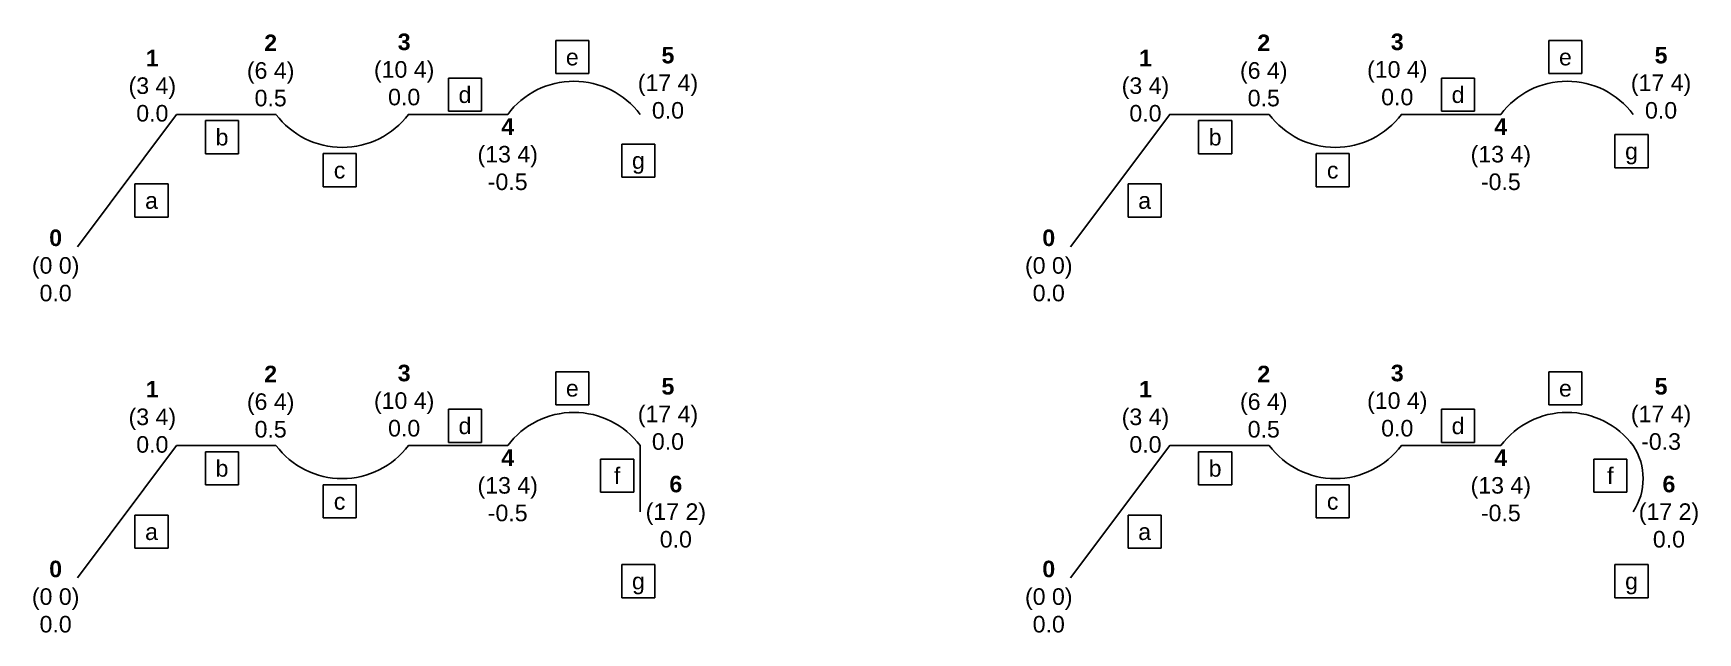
# Model space of a CAD drawing. Header units: metres. Extents: x -131 to 898, y -357 to 739.
# Drawn here: x 88.7 to 138.9, y -1.7 to 16.4 of the extents above; entities that cross this region are included whole.
import ezdxf

# ---------------------------------------------------------------- set-up
doc = ezdxf.new("R2010")
doc.units = ezdxf.units.M
for name, color, linetype in [('Bulge', 51, 'Continuous'), ('Point', 7, 'Continuous'), ('Polyline', 7, 'Continuous')]:
    doc.layers.add(name, color=color, linetype=linetype)
doc.styles.get("Standard").update_dxf_attribs({"font": 'arial.ttf'})

msp = doc.modelspace()

# ---------------------------------------------------------------- texts
at = {"layer": 'Bulge', "char_height": 0.5, "attachment_point": 5, "bg_fill": 16, "box_fill_scale": 1.5, "bg_fill_color": 256, "bg_fill_transparency": 0}
for s, insert in [('e', (104.952, 15.725)), ('e', (134.952, 15.725)), ('d', (101.709, 14.59)), ('d', (131.709, 14.59)), ('b', (94.37, 13.306)), ('b', (124.37, 13.306)), ('g', (106.949, 12.529)), ('g', (136.949, 12.813)), ('c', (97.921, 12.31)), ('c', (127.921, 12.31)), ('a', (92.24, 11.394)), ('a', (122.24, 11.394)), ('e', (104.952, 5.725)), ('e', (134.952, 5.725)), ('d', (101.709, 4.59)), ('d', (131.709, 4.59)), ('b', (94.37, 3.306)), ('b', (124.37, 3.306)), ('c', (97.921, 2.31)), ('c', (127.921, 2.31)), ('a', (92.24, 1.394)), ('a', (122.24, 1.394)), ('g', (106.949, -0.17)), ('g', (136.949, -0.17))]:
    msp.add_mtext_dynamic_manual_height_columns(s, width=0.5, gutter_width=12.5, heights=[0], dxfattribs=dict(at, insert=insert))
at = {"layer": 'Bulge', "color": 3, "char_height": 0.5, "attachment_point": 5, "bg_fill": 16, "box_fill_scale": 1.5, "bg_fill_color": 256, "bg_fill_transparency": 0}
for insert in [(106.308, 3.089), (136.308, 3.089)]:
    msp.add_mtext_dynamic_manual_height_columns('f', width=0.5, gutter_width=12.5, heights=[0], dxfattribs=dict(at, insert=insert))
at = {"layer": 'Point', "char_height": 0.5, "attachment_point": 5}
for s, insert in [('{\\fArial|b1|i0|c0|p34;\\C1;2}\\P(6 4)\\P0.5', (95.839, 15.322)), ('{\\fArial|b1|i0|c0|p34;\\C1;3}\\P(10 4)\\P0.0', (99.872, 15.353)), ('{\\fArial|b1|i0|c0|p34;\\C1;2}\\P(6 4)\\P0.5', (125.839, 15.322)), ('{\\fArial|b1|i0|c0|p34;\\C1;3}\\P(10 4)\\P0.0', (129.872, 15.353)), ('{\\fArial|b1|i0|c0|p34;\\C1;1}\\P(3 4)\\P0.0', (92.265, 14.863)), ('{\\fArial|b1|i0|c0|p34;\\C1;5}\\P(17 4)\\P{\\C3;0.0}', (107.841, 14.951)), ('{\\fArial|b1|i0|c0|p34;\\C1;1}\\P(3 4)\\P0.0', (122.265, 14.863)), ('{\\fArial|b1|i0|c0|p34;\\C1;5}\\P(17 4)\\P{\\C3;0.0}', (137.841, 14.951)), ('{\\fArial|b1|i0|c0|p34;\\C1;4}\\P(13 4)\\P-0.5', (103, 12.794)), ('{\\fArial|b1|i0|c0|p34;\\C1;4}\\P(13 4)\\P-0.5', (133, 12.794)), ('{\\fArial|b1|i0|c0|p34;\\C1;0\\C256;\\P}(0 0)\\P0.0', (89.344, 9.435)), ('{\\fArial|b1|i0|c0|p34;\\C1;0\\C256;\\P}(0 0)\\P0.0', (119.344, 9.435)), ('{\\fArial|b1|i0|c0|p34;\\C1;2}\\P(6 4)\\P0.5', (95.839, 5.322)), ('{\\fArial|b1|i0|c0|p34;\\C1;3}\\P(10 4)\\P0.0', (99.872, 5.353)), ('{\\fArial|b1|i0|c0|p34;\\C1;5}\\P(17 4)\\P0.0', (107.841, 4.951)), ('{\\fArial|b1|i0|c0|p34;\\C1;2}\\P(6 4)\\P0.5', (125.839, 5.322)), ('{\\fArial|b1|i0|c0|p34;\\C1;3}\\P(10 4)\\P0.0', (129.872, 5.353)), ('{\\fArial|b1|i0|c0|p34;\\C1;5}\\P(17 4)\\P-0.3', (137.841, 4.951)), ('{\\fArial|b1|i0|c0|p34;\\C1;1}\\P(3 4)\\P0.0', (92.265, 4.863)), ('{\\fArial|b1|i0|c0|p34;\\C1;1}\\P(3 4)\\P0.0', (122.265, 4.863)), ('{\\fArial|b1|i0|c0|p34;\\C1;4}\\P(13 4)\\P-0.5', (103, 2.794)), ('{\\fArial|b1|i0|c0|p34;\\C1;4}\\P(13 4)\\P-0.5', (133, 2.794)), ('{\\fArial|b1|i0|c0|p34;\\C1;0\\C256;\\P}(0 0)\\P0.0', (89.344, -0.565)), ('{\\fArial|b1|i0|c0|p34;\\C1;0\\C256;\\P}(0 0)\\P0.0', (119.344, -0.565))]:
    msp.add_mtext_dynamic_manual_height_columns(s, width=2, gutter_width=12.5, heights=[0], dxfattribs=dict(at, insert=insert))
at = {"layer": 'Point', "color": 3, "char_height": 0.5, "attachment_point": 5}
for insert in [(108.079, 2), (138.079, 2)]:
    msp.add_mtext_dynamic_manual_height_columns('{\\fArial|b1|i0|c0|p34;\\C1;6}\\P(17 2)\\P0.0', width=2, gutter_width=12.5, heights=[0], dxfattribs=dict(at, insert=insert))

# ---------------------------------------------------------------- linework, layer by layer
at = {"layer": 'Polyline'}
for points in [[(90, 10), (93, 14), (96, 14, 0.5), (100, 14), (103, 14, -0.5), (107, 14)], [(120, 10), (123, 14), (126, 14, 0.5), (130, 14), (133, 14, -0.5), (137, 14)], [(90, 0), (93, 4), (96, 4, 0.5), (100, 4), (103, 4, -0.5), (107, 4), (107, 2)], [(120, 0), (123, 4), (126, 4, 0.5), (130, 4), (133, 4, -0.5), (137, 4, -0.3), (137, 2)]]:
    msp.add_lwpolyline(points, format="xyb", dxfattribs=at)

msp.set_redraw_order([(e.dxf.handle, doc.entitydb.next_handle()) for e in msp.query("TEXT MTEXT ATTDEF DIMENSION ARC_DIMENSION")])  # texts and dimensions are drawn at this point

doc.saveas('drawing.dxf')
